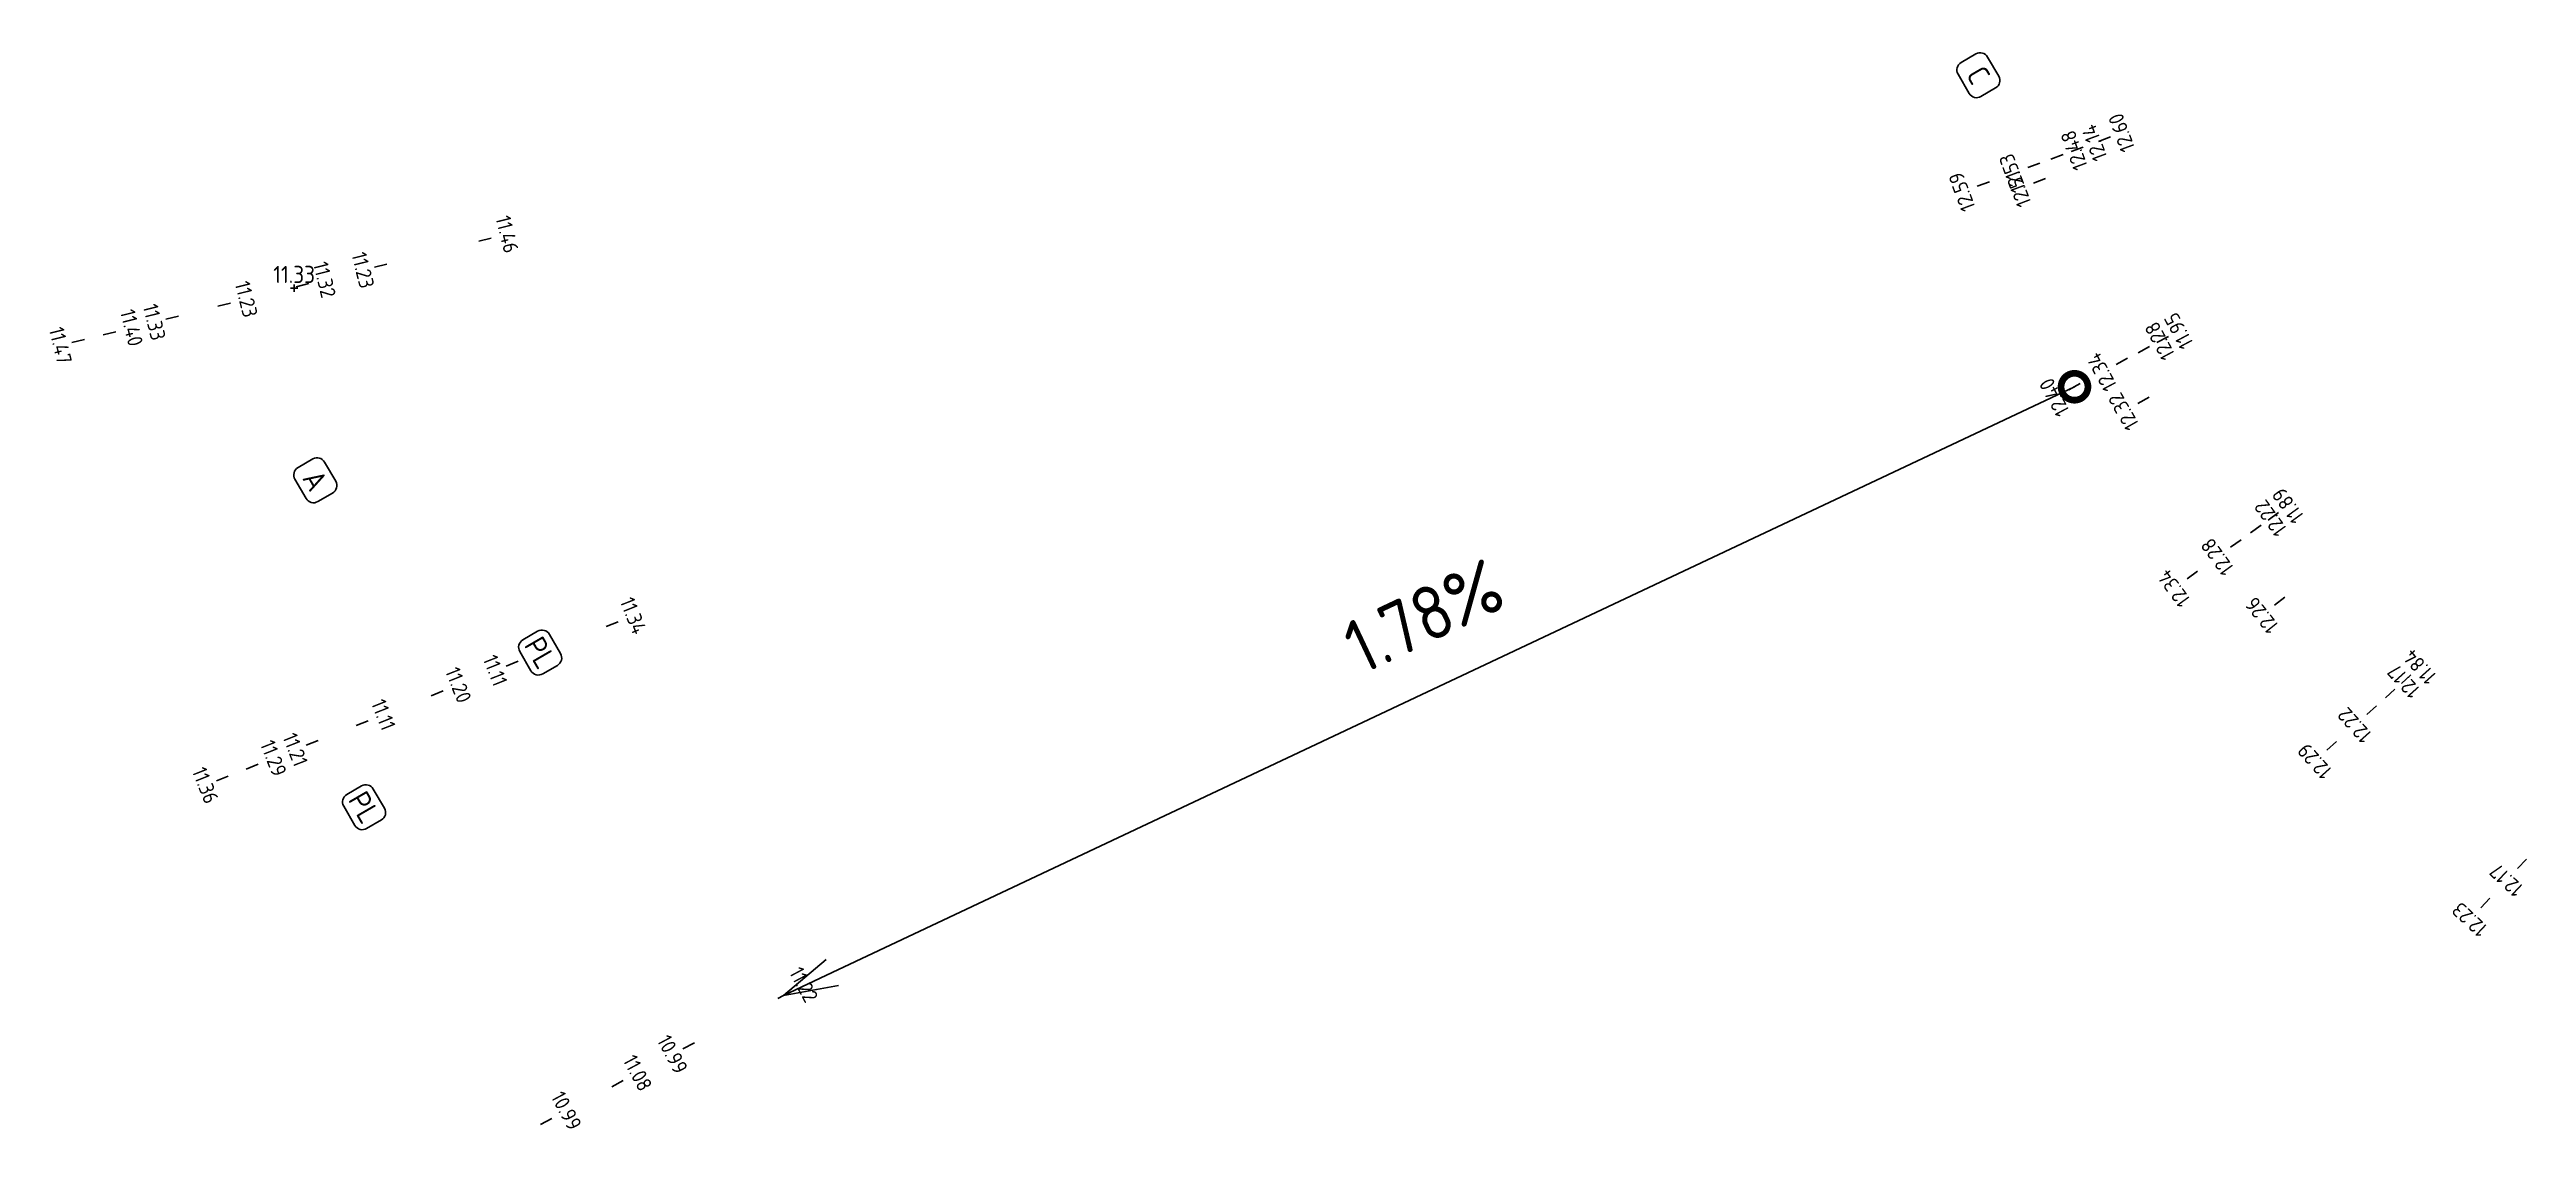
# Model space of a CAD drawing. Header units: metres. Extents: x 117856 to 119829, y 6148158 to 6148674.
# Drawn here: x 119499.5 to 119614.7, y 6148417 to 6148467.2 of the extents above; entities that cross this region are included whole.
import ezdxf
from ezdxf.enums import TextEntityAlignment as Align

# ---------------------------------------------------------------- set-up
doc = ezdxf.new("R2010")
doc.units = ezdxf.units.M
doc.header["$LTSCALE"] = 0.4
doc.layers.get('0').update_dxf_attribs({"linetype": 'CONTINUOUS'})
doc.layers.get('DEFPOINTS').update_dxf_attribs({"color": 5, "linetype": 'CONTINUOUS'})
doc.layers.add('05_Öb-typ', color=1, linetype='CONTINUOUS')
doc.layers.add('M-351', color=1, linetype='CONTINUOUS')
doc.styles.add('ISO', font='iso.shx')
doc.styles.add('ISO-Anno-50', font='iso.shx', dxfattribs={"height": 5})
doc.dimstyles.new('BH90', dxfattribs={"dimtxt": 2.5, "dimasz": 2.5, "dimexe": 1.5, "dimexo": 5, "dimgap": 2, "dimtad": 1, "dimzin": 0, "dimdsep": 46, "dimtxsty": 'ISO', "dimblk1": 'ARCHTICK', "dimblk2": 'ARCHTICK', "dimsah": 1, "dimcen": 1.5, "dimadec": 0, "dimazin": 0, "dimtfac": 1, "dimtix": 1, "dimtmove": 0, "dimatfit": 3, "dimldrblk": 'ARCHTICK', "dimfxl": 1, "dimtolj": 1, "dimtzin": 0, "dimarcsym": 0})

msp = doc.modelspace()

# ---------------------------------------------------------------- blocks, each defined once
blk = doc.blocks.new('_mkhjd')
blk.add_line((0.75, 0), (-0.75, 0))
at = {"style": 'ISO'}
blk.add_attdef('H', text='', height=1.75, rotation=270, dxfattribs=at).set_placement((0.75, 0), align=Align.CENTER)
blk = doc.blocks.new('_zniv')
at = {"color": 0}
for p, q in [((-0.43, 0), (0.43, 0)), ((0, 0.43), (0, -0.43))]:
    blk.add_line(p, q, dxfattribs=at)
at = {"style": 'ISO'}
blk.add_attdef('ZNIV', text='', height=2, dxfattribs=at).set_placement((0, 0), align=Align.BOTTOM_CENTER)
blk = doc.blocks.new('_DotSmall')
at = {"color": 0, "linetype": 'ByBlock', "const_width": 0.5}
blk.add_lwpolyline([(-0.0625, 0, 1), (0.0625, 0, 1)], format="xyb", close=True, dxfattribs=at)
blk = doc.blocks.new('_Open30')
at = {"color": 0, "linetype": 'ByBlock', "lineweight": -2}
for p, q in [((-1, 0.268), (0, 0)), ((0, 0), (-1, -0.268)), ((0, 0), (-1, 0))]:
    blk.add_line(p, q, dxfattribs=at)
blk = doc.blocks.new('*D88')
at = {"layer": 'DEFPOINTS', "color": 0, "transparency": 16777216}
for p in [(119593.68, 6148451.48, 12.4), (119533.64, 6148423.18, 11.22), (119533.64, 6148423.18)]:
    blk.add_point(p, dxfattribs=at)
at = {"layer": 'M-351', "color": 0, "lineweight": -2, "transparency": 16777216}
blk.add_line((119593.68, 6148451.48), (119535.9, 6148424.25), dxfattribs=at)
at = {"layer": 'M-351', "color": 0, "lineweight": -2, "transparency": 16777216, "xscale": 2.5, "yscale": 2.5, "zscale": 2.5}
for name, p, rotation in [('_DotSmall', (119593.68, 6148451.48), 25.23976270910375), ('_Open30', (119533.64, 6148423.18), 205.2397627091038)]:
    blk.add_blockref(name, p, dxfattribs=dict(at, rotation=rotation))
at = {"layer": 'M-351', "color": 0, "transparency": 16777216, "insert": (119563.41, 6148440.81), "char_height": 2.5, "attachment_point": 5, "rotation": 25.2398, "style": 'ISO'}
blk.add_mtext('\\A1;1.78%', dxfattribs=at)
blk = doc.blocks.new('_ARCHTICK')
at = {"color": 0, "linetype": 'ByBlock', "const_width": 0.15}
blk.add_lwpolyline([(-0.5, -0.5), (0.5, 0.5)], dxfattribs=at)
blk = doc.blocks.new('_OVERB')
for p, q in [((-2.29, 0.99), (-2.29, -0.99)), ((1.29, 1.99), (-1.29, 1.99)), ((2.29, -0.99), (2.29, 0.99)), ((-1.29, -1.99), (1.29, -1.99))]:
    blk.add_line(p, q)
for centre, start, end in [((-1.29, 0.99), 90, 180), ((1.29, 0.99), 0, 90), ((-1.29, -0.99), 180, 270), ((1.29, -0.99), 270, 0)]:
    blk.add_arc(centre, 1, start, end)
at = {"style": 'ISO'}
blk.add_attdef('NR', text='', height=2.5, dxfattribs=at).set_placement((0, 0), align=Align.MIDDLE_CENTER)

# ---------------------------------------------------------------- dimensions: what is measured, and where the dimension line sits
at = {"layer": 'M-351'}
dim = msp.add_aligned_dim(p1=(119593.679, 6148451.484, 12.4), p2=(119533.642, 6148423.181, 11.22), distance=0, text='1.78%', dimstyle='BH90', override={"dimblk1": 'DotSmall', "dimblk2": 'Open30', "dimse1": 1, "dimse2": 1}, dxfattribs=at)
dim.commit()
dim.dimension.update_dxf_attribs({"geometry": '*D88', "text_midpoint": (119563.405, 6148440.805)})

# ---------------------------------------------------------------- block references
at = {"layer": '05_Öb-typ', "xscale": 0.4000000001749886, "yscale": 0.4000000001749886, "zscale": 0.4000000001749886, "rotation": 300.121019869498}
for p, values in [((119589.209, 6148465.966), {'NR': 'C'}), ((119511.862, 6148447.132), {'NR': 'A'}), ((119522.319, 6148439.12), {'NR': 'PL'}), ((119514.13, 6148431.929), {'NR': 'PL'})]:
    msp.add_blockref('_OVERB', p, dxfattribs=at).add_auto_attribs(values)
at = {"layer": 'M-351'}
ref = msp.add_blockref('_mkhjd', (119593.802, 6148462.521), dxfattribs=dict(at, xscale=0.4, yscale=0.4, zscale=0.4, rotation=200.3095561007897))
ref.add_attrib('H', '12.14', dxfattribs={"color": 0, "height": 0.7, "rotation": 110.30956, "style": 'ISO-Anno-50'}).set_placement((119594.271, 6148462.695), align=Align.TOP_CENTER)
ref = msp.add_blockref('_mkhjd', (119595.073, 6148462.992), dxfattribs=dict(at, xscale=0.4, yscale=0.4, zscale=0.4, rotation=200.3095561005657))
ref.add_attrib('H', '12.60', dxfattribs={"color": 0, "height": 0.7, "rotation": 110.30956, "style": 'ISO-Anno-50'}).set_placement((119595.542, 6148463.165), align=Align.TOP_CENTER)
ref = msp.add_blockref('_mkhjd', (119592.864, 6148462.174), dxfattribs=dict(at, xscale=0.4, yscale=0.4, zscale=0.4, rotation=200.3095561008391))
ref.add_attrib('H', '12.48', dxfattribs={"color": 0, "height": 0.7, "rotation": 110.30956, "style": 'ISO-Anno-50'}).set_placement((119593.333, 6148462.348), align=Align.TOP_CENTER)
ref = msp.add_blockref('_mkhjd', (119589.441, 6148460.907), dxfattribs=dict(at, xscale=0.4, yscale=0.4, zscale=0.4, rotation=200.309556101029))
ref.add_attrib('H', '12.59', dxfattribs={"color": 0, "height": 0.7, "rotation": 110.30956, "style": 'ISO-Anno-50'}).set_placement((119588.972, 6148460.734), align=Align.BOTTOM_CENTER)
ref = msp.add_blockref('_mkhjd', (119591.785, 6148461.775), dxfattribs=dict(at, xscale=0.4, yscale=0.4, zscale=0.4, rotation=200.3095561008752))
ref.add_attrib('H', '12.53', dxfattribs={"color": 0, "height": 0.7, "rotation": 110.30956, "style": 'ISO-Anno-50'}).set_placement((119591.316, 6148461.602), align=Align.BOTTOM_CENTER)
ref = msp.add_blockref('_mkhjd', (119592.056, 6148461.054), dxfattribs=dict(at, xscale=0.4, yscale=0.4, zscale=0.4, rotation=200.9110565450262))
ref.add_attrib('H', '12.51', dxfattribs={"color": 0, "height": 0.7, "rotation": 110.91106, "style": 'ISO-Anno-50'}).set_placement((119591.589, 6148460.876), align=Align.BOTTOM_CENTER)
ref = msp.add_blockref('_mkhjd', (119519.756, 6148458.315), dxfattribs=dict(at, xscale=0.4, yscale=0.4, zscale=0.4, rotation=13.9749314916858))
ref.add_attrib('H', '11.46', dxfattribs={"color": 0, "height": 0.7, "rotation": 283.97493, "style": 'ISO-Anno-50'}).set_placement((119520.241, 6148458.436), align=Align.BOTTOM_CENTER)
ref = msp.add_blockref('_mkhjd', (119514.904, 6148457.108), dxfattribs=dict(at, xscale=0.4, yscale=0.4, zscale=0.4, rotation=13.97493149193001))
ref.add_attrib('H', '11.23', dxfattribs={"color": 0, "height": 0.7, "rotation": 283.97493, "style": 'ISO-Anno-50'}).set_placement((119514.419, 6148456.987), align=Align.TOP_CENTER)
at = {"layer": 'M-351', "xscale": 0.4, "yscale": 0.4, "zscale": 0.4}
msp.add_blockref('_zniv', (119510.876, 6148456.063), dxfattribs=at).add_auto_attribs({'ZNIV': '11.33'})
at = {"layer": 'M-351'}
ref = msp.add_blockref('_mkhjd', (119511.265, 6148456.202), dxfattribs=dict(at, xscale=0.4, yscale=0.4, zscale=0.4, rotation=13.97493149170675))
ref.add_attrib('H', '11.32', dxfattribs={"color": 0, "height": 0.7, "rotation": 283.97493, "style": 'ISO-Anno-50'}).set_placement((119511.75, 6148456.323), align=Align.BOTTOM_CENTER)
ref = msp.add_blockref('_mkhjd', (119507.626, 6148455.297), dxfattribs=dict(at, xscale=0.4, yscale=0.4, zscale=0.4, rotation=13.97493149149947))
ref.add_attrib('H', '11.23', dxfattribs={"color": 0, "height": 0.7, "rotation": 283.97493, "style": 'ISO-Anno-50'}).set_placement((119508.111, 6148455.417), align=Align.BOTTOM_CENTER)
ref = msp.add_blockref('_mkhjd', (119502.289, 6148453.968), dxfattribs=dict(at, xscale=0.4, yscale=0.4, zscale=0.4, rotation=13.97493149188804))
ref.add_attrib('H', '11.40', dxfattribs={"color": 0, "height": 0.7, "rotation": 283.97493, "style": 'ISO-Anno-50'}).set_placement((119502.774, 6148454.089), align=Align.BOTTOM_CENTER)
ref = msp.add_blockref('_mkhjd', (119505.2, 6148454.693), dxfattribs=dict(at, xscale=0.4, yscale=0.4, zscale=0.4, rotation=13.97493149185815))
ref.add_attrib('H', '11.33', dxfattribs={"color": 0, "height": 0.7, "rotation": 283.97493, "style": 'ISO-Anno-50'}).set_placement((119504.715, 6148454.572), align=Align.TOP_CENTER)
ref = msp.add_blockref('_mkhjd', (119596.898, 6148453.204), dxfattribs=dict(at, xscale=0.4, yscale=0.4, zscale=0.4, rotation=208.1212501811048))
ref.add_attrib('H', '12.28', dxfattribs={"color": 0, "height": 0.7, "rotation": 118.12125, "style": 'ISO-Anno-50'}).set_placement((119597.339, 6148453.44), align=Align.TOP_CENTER)
ref = msp.add_blockref('_mkhjd', (119597.78, 6148453.676), dxfattribs=dict(at, xscale=0.4, yscale=0.4, zscale=0.4, rotation=208.1212501812076))
ref.add_attrib('H', '11.95', dxfattribs={"color": 0, "height": 0.7, "rotation": 118.12125, "style": 'ISO-Anno-50'}).set_placement((119598.221, 6148453.911), align=Align.TOP_CENTER)
ref = msp.add_blockref('_mkhjd', (119500.833, 6148453.606), dxfattribs=dict(at, xscale=0.4, yscale=0.4, zscale=0.4, rotation=13.97493149190147))
ref.add_attrib('H', '11.47', dxfattribs={"color": 0, "height": 0.7, "rotation": 283.97493, "style": 'ISO-Anno-50'}).set_placement((119500.348, 6148453.485), align=Align.TOP_CENTER)
ref = msp.add_blockref('_mkhjd', (119595.884, 6148452.662), dxfattribs=dict(at, xscale=0.4, yscale=0.4, zscale=0.4, rotation=208.1212501810158))
ref.add_attrib('H', '12.34', dxfattribs={"color": 0, "height": 0.7, "rotation": 118.12125, "style": 'ISO-Anno-50'}).set_placement((119595.443, 6148452.426), align=Align.BOTTOM_CENTER)
ref = msp.add_blockref('_mkhjd', (119593.679, 6148451.484), dxfattribs=dict(at, xscale=0.4, yscale=0.4, zscale=0.4, rotation=208.1212501812847))
ref.add_attrib('H', '12.40', dxfattribs={"color": 0, "height": 0.7, "rotation": 118.12125, "style": 'ISO-Anno-50'}).set_placement((119593.238, 6148451.248), align=Align.BOTTOM_CENTER)
ref = msp.add_blockref('_mkhjd', (119596.885, 6148450.851), dxfattribs=dict(at, xscale=0.4, yscale=0.4, zscale=0.4, rotation=209.7382708559524))
ref.add_attrib('H', '12.32', dxfattribs={"color": 0, "height": 0.7, "rotation": 119.73827, "style": 'ISO-Anno-50'}).set_placement((119596.451, 6148450.602), align=Align.BOTTOM_CENTER)
ref = msp.add_blockref('_mkhjd', (119602.114, 6148444.866), dxfattribs=dict(at, xscale=0.4, yscale=0.4, zscale=0.4, rotation=215.9329442609072))
ref.add_attrib('H', '12.22', dxfattribs={"color": 0, "height": 0.7, "rotation": 125.93294, "style": 'ISO-Anno-50'}).set_placement((119602.519, 6148445.159), align=Align.TOP_CENTER)
ref = msp.add_blockref('_mkhjd', (119602.924, 6148445.452), dxfattribs=dict(at, xscale=0.4, yscale=0.4, zscale=0.4, rotation=215.9329442612161))
ref.add_attrib('H', '11.89', dxfattribs={"color": 0, "height": 0.7, "rotation": 125.93294, "style": 'ISO-Anno-50'}).set_placement((119603.329, 6148445.746), align=Align.TOP_CENTER)
ref = msp.add_blockref('_mkhjd', (119601.183, 6148444.191), dxfattribs=dict(at, xscale=0.4, yscale=0.4, zscale=0.4, rotation=215.93294426113))
ref.add_attrib('H', '12.28', dxfattribs={"color": 0, "height": 0.7, "rotation": 125.93294, "style": 'ISO-Anno-50'}).set_placement((119600.778, 6148443.897), align=Align.BOTTOM_CENTER)
ref = msp.add_blockref('_mkhjd', (119599.159, 6148442.724), dxfattribs=dict(at, xscale=0.4, yscale=0.4, zscale=0.4, rotation=215.9329442611365))
ref.add_attrib('H', '12.34', dxfattribs={"color": 0, "height": 0.7, "rotation": 125.93294, "style": 'ISO-Anno-50'}).set_placement((119598.754, 6148442.43), align=Align.BOTTOM_CENTER)
ref = msp.add_blockref('_mkhjd', (119525.666, 6148440.446), dxfattribs=dict(at, xscale=0.4, yscale=0.4, zscale=0.4, rotation=21.61280049031573))
ref.add_attrib('H', '11.34', dxfattribs={"color": 0, "height": 0.7, "rotation": 291.6128, "style": 'ISO-Anno-50'}).set_placement((119526.131, 6148440.63), align=Align.BOTTOM_CENTER)
ref = msp.add_blockref('_mkhjd', (119603.223, 6148441.508), dxfattribs=dict(at, xscale=0.4, yscale=0.4, zscale=0.4, rotation=218.564101358421))
ref.add_attrib('H', '12.26', dxfattribs={"color": 0, "height": 0.7, "rotation": 128.5641, "style": 'ISO-Anno-50'}).set_placement((119602.832, 6148441.197), align=Align.BOTTOM_CENTER)
ref = msp.add_blockref('_mkhjd', (119517.531, 6148437.223), dxfattribs=dict(at, xscale=0.4, yscale=0.4, zscale=0.4, rotation=21.61280049036026))
ref.add_attrib('H', '11.20', dxfattribs={"color": 0, "height": 0.7, "rotation": 291.6128, "style": 'ISO-Anno-50'}).set_placement((119517.996, 6148437.407), align=Align.BOTTOM_CENTER)
ref = msp.add_blockref('_mkhjd', (119521.017, 6148438.604), dxfattribs=dict(at, xscale=0.4, yscale=0.4, zscale=0.4, rotation=21.61280049030198))
ref.add_attrib('H', '11.11', dxfattribs={"color": 0, "height": 0.7, "rotation": 291.6128, "style": 'ISO-Anno-50'}).set_placement((119520.552, 6148438.42), align=Align.TOP_CENTER)
ref = msp.add_blockref('_mkhjd', (119608.36, 6148437.214), dxfattribs=dict(at, xscale=0.4, yscale=0.4, zscale=0.4, rotation=221.8790618715896))
ref.add_attrib('H', '12.17', dxfattribs={"color": 0, "height": 0.7, "rotation": 131.87906, "style": 'ISO-Anno-50'}).set_placement((119608.732, 6148437.548), align=Align.TOP_CENTER)
ref = msp.add_blockref('_mkhjd', (119609.104, 6148437.882), dxfattribs=dict(at, xscale=0.4, yscale=0.4, zscale=0.4, rotation=221.8790618716987))
ref.add_attrib('H', '11.84', dxfattribs={"color": 0, "height": 0.7, "rotation": 131.87906, "style": 'ISO-Anno-50'}).set_placement((119609.476, 6148438.216), align=Align.TOP_CENTER)
ref = msp.add_blockref('_mkhjd', (119514.044, 6148435.842), dxfattribs=dict(at, xscale=0.4, yscale=0.4, zscale=0.4, rotation=21.61280049041613))
ref.add_attrib('H', '11.11', dxfattribs={"color": 0, "height": 0.7, "rotation": 291.6128, "style": 'ISO-Anno-50'}).set_placement((119514.509, 6148436.026), align=Align.BOTTOM_CENTER)
ref = msp.add_blockref('_mkhjd', (119607.503, 6148436.447), dxfattribs=dict(at, xscale=0.4, yscale=0.4, zscale=0.4, rotation=221.8790618716741))
ref.add_attrib('H', '12.22', dxfattribs={"color": 0, "height": 0.7, "rotation": 131.87906, "style": 'ISO-Anno-50'}).set_placement((119607.131, 6148436.113), align=Align.BOTTOM_CENTER)
ref = msp.add_blockref('_mkhjd', (119508.931, 6148433.816), dxfattribs=dict(at, xscale=0.4, yscale=0.4, zscale=0.4, rotation=21.61280049032013))
ref.add_attrib('H', '11.29', dxfattribs={"color": 0, "height": 0.7, "rotation": 291.6128, "style": 'ISO-Anno-50'}).set_placement((119509.396, 6148434), align=Align.BOTTOM_CENTER)
ref = msp.add_blockref('_mkhjd', (119511.72, 6148434.921), dxfattribs=dict(at, xscale=0.4, yscale=0.4, zscale=0.4, rotation=21.61280049027505))
ref.add_attrib('H', '11.21', dxfattribs={"color": 0, "height": 0.7, "rotation": 291.6128, "style": 'ISO-Anno-50'}).set_placement((119511.255, 6148434.737), align=Align.TOP_CENTER)
ref = msp.add_blockref('_mkhjd', (119605.642, 6148434.778), dxfattribs=dict(at, xscale=0.4, yscale=0.4, zscale=0.4, rotation=221.8790618717926))
ref.add_attrib('H', '12.29', dxfattribs={"color": 0, "height": 0.7, "rotation": 131.87906, "style": 'ISO-Anno-50'}).set_placement((119605.27, 6148434.444), align=Align.BOTTOM_CENTER)
ref = msp.add_blockref('_mkhjd', (119507.537, 6148433.264), dxfattribs=dict(at, xscale=0.4, yscale=0.4, zscale=0.4, rotation=21.61280049034291))
ref.add_attrib('H', '11.36', dxfattribs={"color": 0, "height": 0.7, "rotation": 291.6128, "style": 'ISO-Anno-50'}).set_placement((119507.072, 6148433.079), align=Align.TOP_CENTER)
ref = msp.add_blockref('_mkhjd', (119614.495, 6148429.302), dxfattribs=dict(at, xscale=0.4, yscale=0.4, zscale=0.4, rotation=226.8790023140645))
ref.add_attrib('H', '12.17', dxfattribs={"color": 0, "height": 0.7, "rotation": 136.879, "style": 'ISO-Anno-50'}).set_placement((119614.153, 6148428.937), align=Align.BOTTOM_CENTER)
ref = msp.add_blockref('_mkhjd', (119612.786, 6148427.477), dxfattribs=dict(at, xscale=0.4, yscale=0.4, zscale=0.4, rotation=226.8790023142147))
ref.add_attrib('H', '12.23', dxfattribs={"color": 0, "height": 0.7, "rotation": 136.879, "style": 'ISO-Anno-50'}).set_placement((119612.445, 6148427.112), align=Align.BOTTOM_CENTER)
ref = msp.add_blockref('_mkhjd', (119533.642, 6148423.181), dxfattribs=dict(at, xscale=0.4, yscale=0.4, zscale=0.4, rotation=27.97899821403431))
ref.add_attrib('H', '11.22', dxfattribs={"color": 0, "height": 0.7, "rotation": 297.979, "style": 'ISO-Anno-50'}).set_placement((119534.083, 6148423.416), align=Align.BOTTOM_CENTER)
ref = msp.add_blockref('_mkhjd', (119529.226, 6148420.836), dxfattribs=dict(at, xscale=0.4, yscale=0.4, zscale=0.4, rotation=27.97899821401505))
ref.add_attrib('H', '10.99', dxfattribs={"color": 0, "height": 0.7, "rotation": 297.979, "style": 'ISO-Anno-50'}).set_placement((119528.784, 6148420.601), align=Align.TOP_CENTER)
ref = msp.add_blockref('_mkhjd', (119525.914, 6148419.076), dxfattribs=dict(at, xscale=0.4, yscale=0.4, zscale=0.4, rotation=27.97899821406453))
ref.add_attrib('H', '11.08', dxfattribs={"color": 0, "height": 0.7, "rotation": 297.979, "style": 'ISO-Anno-50'}).set_placement((119526.356, 6148419.311), align=Align.BOTTOM_CENTER)
ref = msp.add_blockref('_mkhjd', (119522.603, 6148417.317), dxfattribs=dict(at, xscale=0.4, yscale=0.4, zscale=0.4, rotation=27.97899821411193))
ref.add_attrib('H', '10.99', dxfattribs={"color": 0, "height": 0.7, "rotation": 297.979, "style": 'ISO-Anno-50'}).set_placement((119523.044, 6148417.552), align=Align.BOTTOM_CENTER)

msp.set_redraw_order([(e.dxf.handle, doc.entitydb.next_handle()) for e in msp.query("TEXT MTEXT ATTDEF DIMENSION ARC_DIMENSION")])  # texts and dimensions are drawn at this point

doc.saveas('drawing.dxf')
